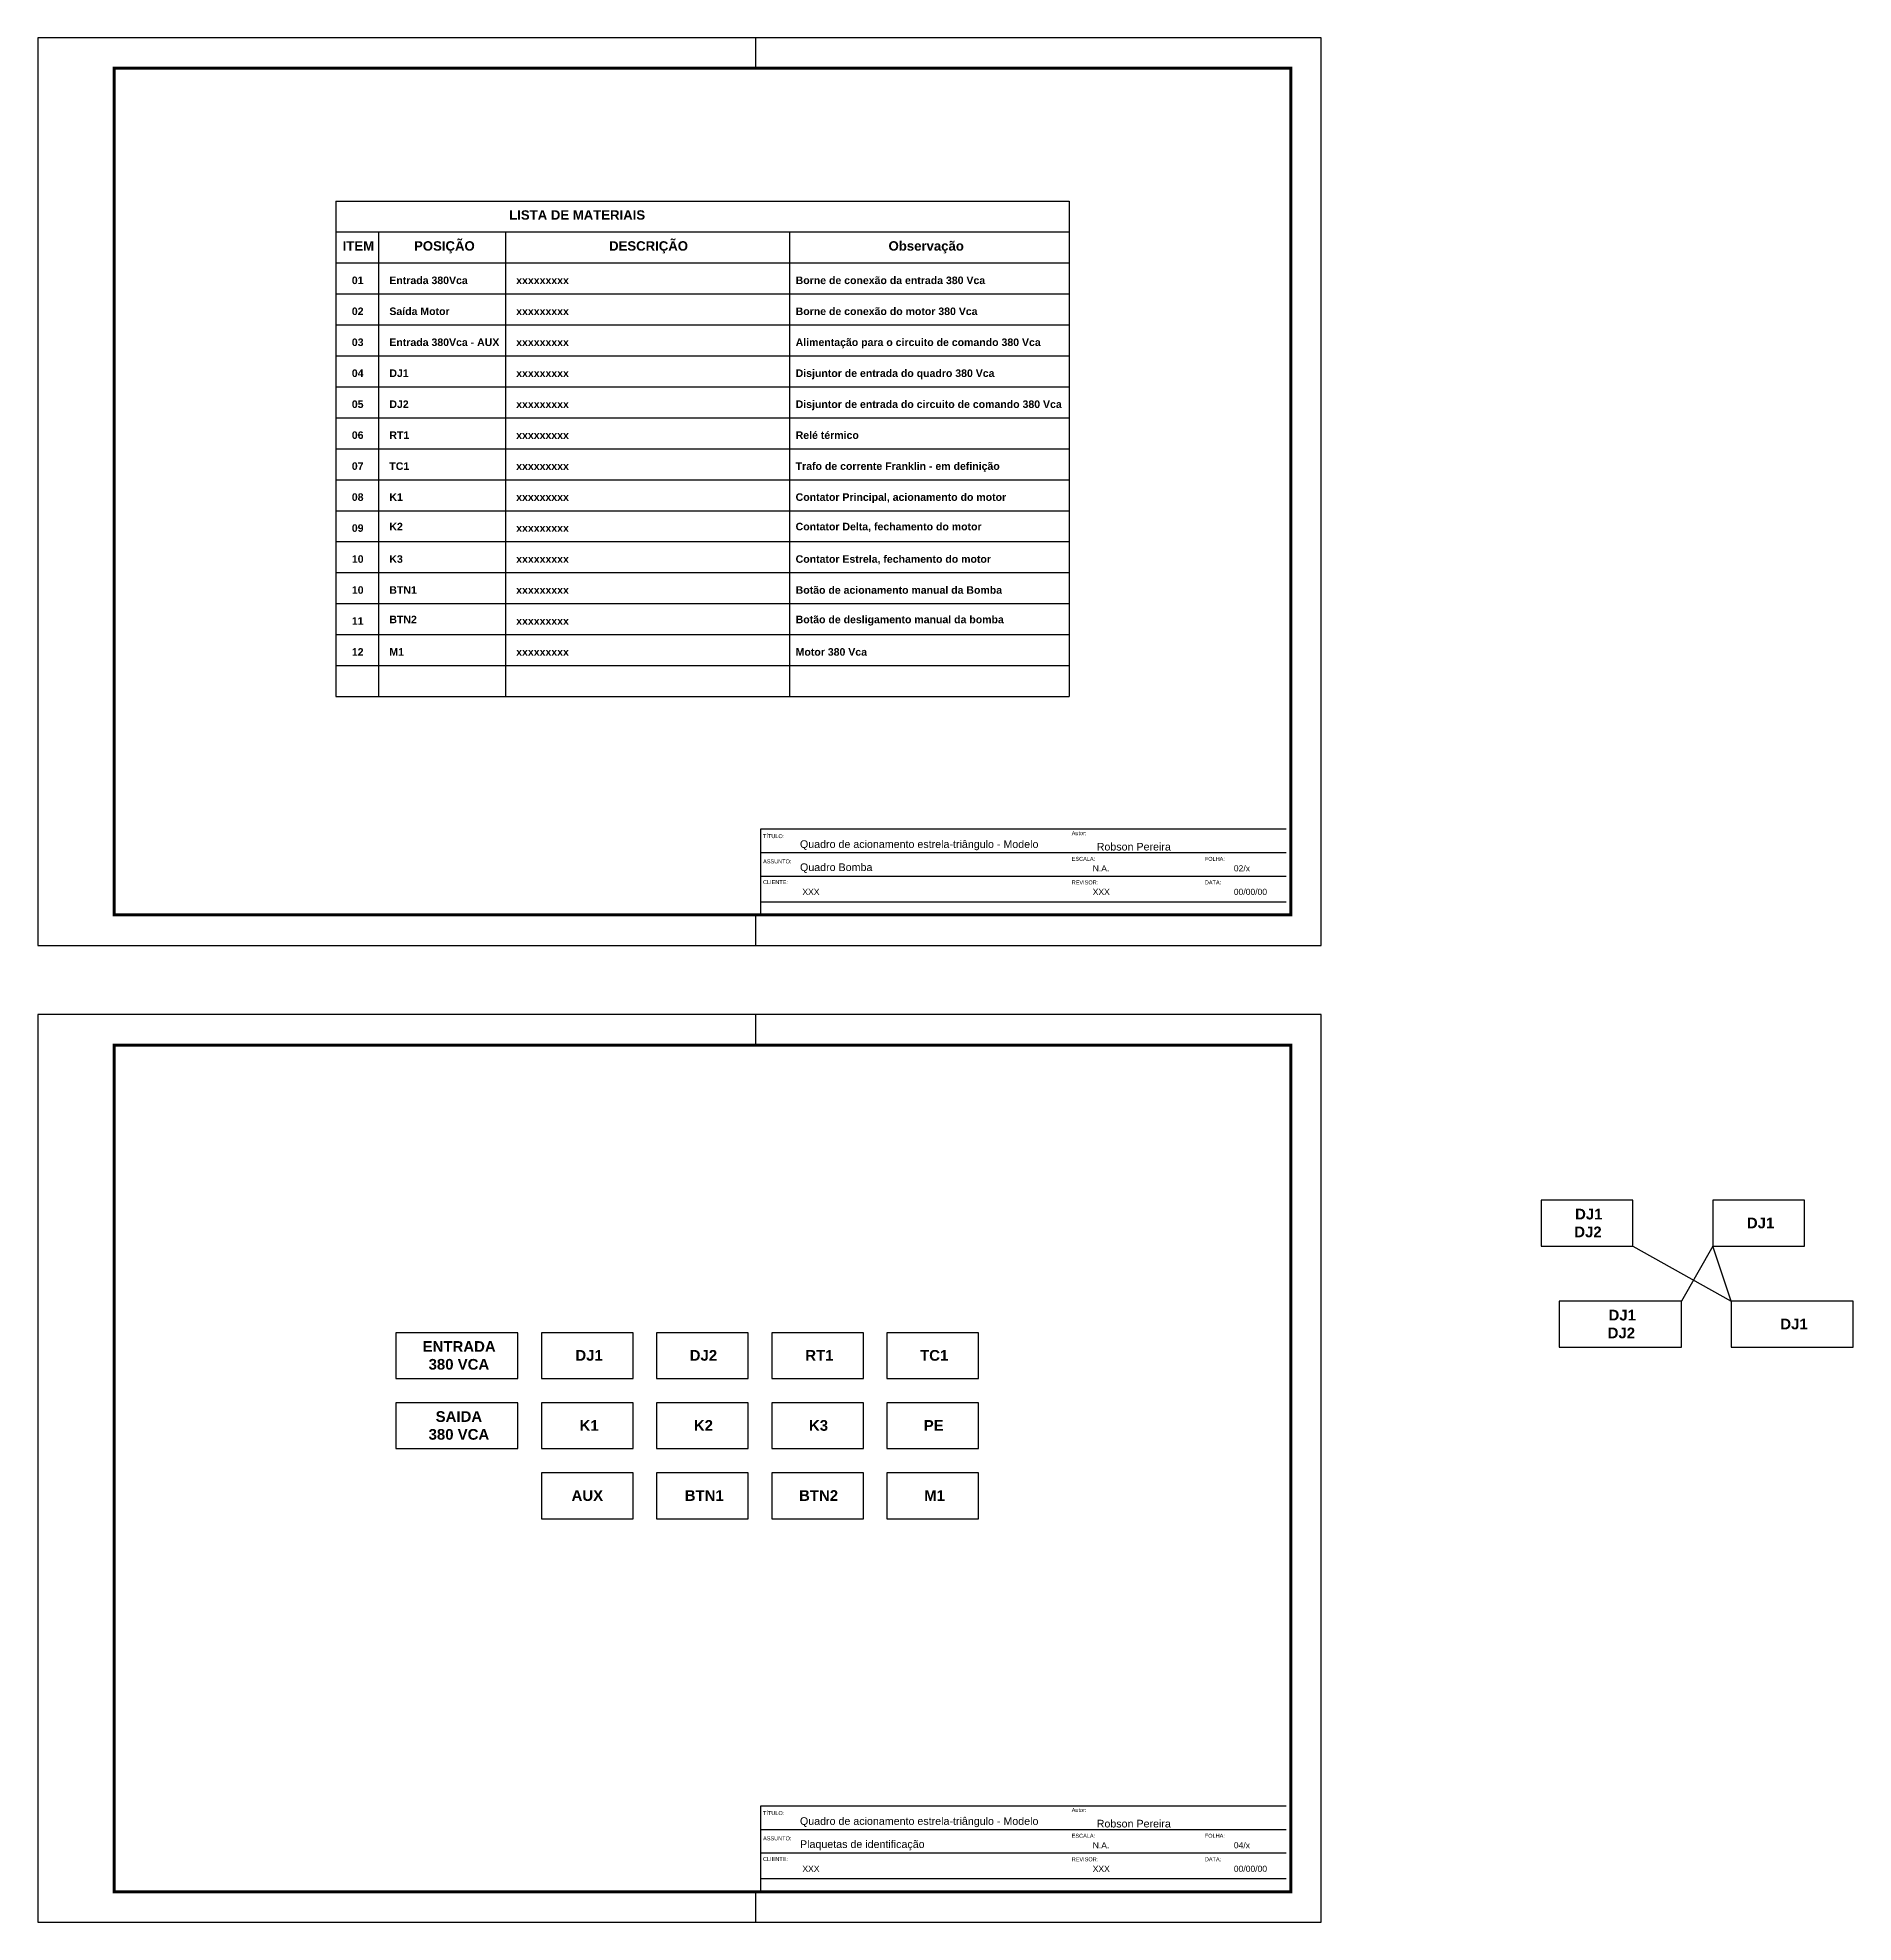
# Model space of a CAD drawing. Header units: millimetres. Extents: x 2659 to 3827, y -300 to 317.
# Drawn here: x 3233 to 3827, y -300 to 317 of the extents above; entities that cross this region are included whole.
import ezdxf

# ---------------------------------------------------------------- set-up
doc = ezdxf.new("R2010")
doc.units = ezdxf.units.MM
doc.layers.add('ARQ-FOLHA', color=7, linetype='Continuous')
doc.styles.add('arial', font='arial.ttf')
doc.styles.add('TRINIDAD', font='arial.ttf')

msp = doc.modelspace()

# ---------------------------------------------------------------- texts
at = {"attachment_point": 1, "style": 'TRINIDAD'}
for s, insert, char_height, width in [('{\\fArial|b1|i0|c0|p34;LISTA DE MATERIAIS}', (3387.34, 260.54), 3.0814, 2499.9812), ('{\\fArial|b1|i0|c0|p34;ITEM}', (3332.84, 250.41), 3.0814, 2499.9812), ('{\\fArial|b1|i0|c0|p34;POSIÇÃO}', (3356.21, 250.41), 3.0814, 2499.9812), ('{\\fArial|b1|i0|c0|p34;DESCRIÇÃO}', (3420.02, 250.41), 3.0814, 2499.9812), ('{\\fArial|b1|i0|c0|p34;Observação}', (3511.46, 250.41), 3.0814, 2499.9812), ('{\\fArial|b1|i0|c0|p34;01}', (3335.85, 238.85), 2.4651, 1999.985), ('{\\fArial|b1|i0|c0|p34;Entrada 380Vca}', (3348.13, 238.85), 2.4651, 1999.985), ('{\\fArial|b1|i0|c0|p34;xxxxxxxxx}', (3389.63, 238.85), 2.4651, 1999.985), ('{\\fArial|b1|i0|c0|p34;Borne de conexão da entrada 380 Vca}', (3481.07, 238.85), 2.4651, 1999.985), ('{\\fArial|b1|i0|c0|p34;02}', (3335.85, 228.72), 2.4651, 1999.985), ('{\\fArial|b1|i0|c0|p34;Saída Motor}', (3348.13, 228.72), 2.4651, 1999.985), ('{\\fArial|b1|i0|c0|p34;Borne de conexão do motor 380 Vca}', (3481.07, 228.72), 2.4651, 1999.985), ('{\\fArial|b1|i0|c0|p34;xxxxxxxxx}', (3389.63, 228.72), 2.4651, 1999.985), ('{\\fArial|b1|i0|c0|p34;03}', (3335.85, 218.59), 2.4651, 1999.985), ('{\\fArial|b1|i0|c0|p34;Entrada 380Vca - AUX}', (3348.13, 218.59), 2.4651, 1999.985), ('{\\fArial|b1|i0|c0|p34;xxxxxxxxx}', (3389.63, 218.59), 2.4651, 1999.985), ('{\\fArial|b1|i0|c0|p34;Alimentação para o circuito de comando 380 Vca}', (3481.07, 218.59), 2.4651, 1999.985), ('{\\fArial|b1|i0|c0|p34;04}', (3335.85, 208.46), 2.4651, 1999.985), ('{\\fArial|b1|i0|c0|p34;DJ1}', (3348.13, 208.46), 2.4651, 1999.985), ('{\\fArial|b1|i0|c0|p34;xxxxxxxxx}', (3389.63, 208.46), 2.4651, 1999.985), ('{\\fArial|b1|i0|c0|p34;Disjuntor de entrada do quadro 380 Vca}', (3481.07, 208.46), 2.4651, 1999.985), ('{\\fArial|b1|i0|c0|p34;05}', (3335.85, 198.32), 2.4651, 1999.985), ('{\\fArial|b1|i0|c0|p34;DJ2}', (3348.13, 198.32), 2.4651, 1999.985), ('{\\fArial|b1|i0|c0|p34;xxxxxxxxx}', (3389.63, 198.32), 2.4651, 1999.985), ('{\\fArial|b1|i0|c0|p34;Disjuntor de entrada do circuito de comando 380 Vca}', (3481.07, 198.32), 2.4651, 1999.985), ('{\\fArial|b1|i0|c0|p34;06}', (3335.85, 188.19), 2.4651, 1999.985), ('{\\fArial|b1|i0|c0|p34;RT1}', (3348.13, 188.19), 2.4651, 1999.985), ('{\\fArial|b1|i0|c0|p34;xxxxxxxxx}', (3389.63, 188.19), 2.4651, 1999.985), ('{\\fArial|b1|i0|c0|p34;Relé térmico}', (3481.07, 188.19), 2.4651, 1999.985), ('{\\fArial|b1|i0|c0|p34;07}', (3335.85, 178.06), 2.4651, 1999.985), ('{\\fArial|b1|i0|c0|p34;TC1}', (3348.13, 178.06), 2.4651, 1999.985), ('{\\fArial|b1|i0|c0|p34;xxxxxxxxx}', (3389.63, 178.06), 2.4651, 1999.985), ('{\\fArial|b1|i0|c0|p34;Trafo de corrente Franklin - em definição}', (3481.07, 178.06), 2.4651, 1999.985), ('{\\fArial|b1|i0|c0|p34;08}', (3335.85, 167.92), 2.4651, 1999.985), ('{\\fArial|b1|i0|c0|p34;K1}', (3348.13, 167.92), 2.4651, 1999.985), ('{\\fArial|b1|i0|c0|p34;xxxxxxxxx}', (3389.63, 167.92), 2.4651, 1999.985), ('{\\fArial|b1|i0|c0|p34;Contator Principal, acionamento do motor}', (3481.07, 167.92), 2.4651, 1999.985), ('{\\fArial|b1|i0|c0|p34;09}', (3335.85, 157.79), 2.4651, 1999.985), ('{\\fArial|b1|i0|c0|p34;K2}', (3348.13, 158.28), 2.4651, 1999.985), ('{\\fArial|b1|i0|c0|p34;xxxxxxxxx}', (3389.63, 157.79), 2.4651, 1999.985), ('{\\fArial|b1|i0|c0|p34;Contator Delta, fechamento do motor}', (3481.07, 158.28), 2.4651, 1999.985), ('{\\fArial|b1|i0|c0|p34;10}', (3335.85, 147.66), 2.4651, 1999.985), ('{\\fArial|b1|i0|c0|p34;K3}', (3348.13, 147.66), 2.4651, 1999.985), ('{\\fArial|b1|i0|c0|p34;xxxxxxxxx}', (3389.63, 147.66), 2.4651, 1999.985), ('{\\fArial|b1|i0|c0|p34;Contator Estrela, fechamento do motor}', (3481.07, 147.66), 2.4651, 1999.985), ('{\\fArial|b1|i0|c0|p34;10}', (3335.85, 137.52), 2.4651, 1999.985), ('{\\fArial|b1|i0|c0|p34;BTN1}', (3348.13, 137.52), 2.4651, 1999.985), ('{\\fArial|b1|i0|c0|p34;xxxxxxxxx}', (3389.63, 137.52), 2.4651, 1999.985), ('{\\fArial|b1|i0|c0|p34;Botão de acionamento manual da Bomba}', (3481.07, 137.52), 2.4651, 1999.985), ('{\\fArial|b1|i0|c0|p34;11}', (3335.85, 127.39), 2.4651, 1999.985), ('{\\fArial|b1|i0|c0|p34;BTN2}', (3348.13, 127.88), 2.4651, 1999.985), ('{\\fArial|b1|i0|c0|p34;xxxxxxxxx}', (3389.63, 127.39), 2.4651, 1999.985), ('{\\fArial|b1|i0|c0|p34;Botão de desligamento manual da bomba}', (3481.07, 127.88), 2.4651, 1999.985), ('{\\fArial|b1|i0|c0|p34;12}', (3335.85, 117.26), 2.4651, 1999.985), ('{\\fArial|b1|i0|c0|p34;M1}', (3348.13, 117.26), 2.4651, 1999.985), ('{\\fArial|b1|i0|c0|p34;Motor 380 Vca}', (3481.07, 117.26), 2.4651, 1999.985), ('{\\fArial|b1|i0|c0|p34;xxxxxxxxx}', (3389.63, 117.26), 2.4651, 1999.985)]:
    msp.add_mtext(s, dxfattribs=dict(at, insert=insert, char_height=char_height, width=width))
at = {"color": 4, "char_height": 3.5, "attachment_point": 1, "style": 'TRINIDAD'}
for s, insert, width in [('\\pi1.5225;{\\fArial|b1|i0|c0|p34;DJ1\\P\\pi1.2479;DJ2}', (3734.57, -66.16), 10.8662), ('\\pi1.5225;{\\fArial|b1|i0|c0|p34;DJ1}', (3790.78, -69.07), 10.8662), ('\\pi1.5225;{\\fArial|b1|i0|c0|p34;DJ1\\P\\pi1.2479;DJ2}', (3745.51, -99.22), 10.8662), ('\\pi1.5225;{\\fArial|b1|i0|c0|p34;DJ1}', (3801.72, -102.13), 10.8662), ('\\pi8.4587;{\\fArial|b1|i0|c0|p34;ENTRADA\\P\\pi10.404;380 VCA}', (3350.56, -109.48), 40.4457), ('\\pi1.5225;{\\fArial|b1|i0|c0|p34;DJ1}', (3407.47, -112.39), 10.8662), ('\\pi1.2479;{\\fArial|b1|i0|c0|p34;DJ2}', (3445.15, -112.39), 10.8662), ('\\pi1.3912;{\\fArial|b1|i0|c0|p34;RT1}', (3482.83, -112.39), 10.8662), ('\\pi1.2646;{\\fArial|b1|i0|c0|p34;TC1}', (3520.51, -112.39), 10.8662), ('\\pi12.714;{\\fArial|b1|i0|c0|p34;SAIDA\\P\\pi10.404;380 VCA}', (3350.56, -132.41), 40.4457), ('\\pi2.8881;{\\fArial|b1|i0|c0|p34;K1}', (3407.47, -135.32), 10.8662), ('\\pi2.6135;{\\fArial|b1|i0|c0|p34;K2}', (3445.15, -135.32), 10.8662), ('\\pi2.5956;{\\fArial|b1|i0|c0|p34;K3}', (3482.83, -135.32), 10.8662), ('\\pi2.4715;{\\fArial|b1|i0|c0|p34;PE}', (3520.51, -135.32), 10.8662), ('\\pi0.27503;{\\fArial|b1|i0|c0|p34;AUX}', (3407.47, -158.25), 10.8662), ('\\pi-0.37436;{\\fArial|b1|i0|c0|p34;BTN1}', (3445.15, -158.25), 10.8662), ('\\pi-0.64891;{\\fArial|b1|i0|c0|p34;BTN2}', (3482.83, -158.25), 10.8662), ('\\pi2.6076;{\\fArial|b1|i0|c0|p34;M1}', (3520.51, -158.25), 10.8662)]:
    msp.add_mtext(s, dxfattribs=dict(at, insert=insert, width=width))
at = {"layer": 'ARQ-FOLHA', "style": 'arial'}
for s, height, p in [('TÍTULO:', 1.3, (3470.39, 55.1)), ('Autor:', 1.3, (3571.39, 56.07)), ('Quadro de acionamento estrela-triângulo - Modelo', 2.5, (3482.47, 51.89)), ('Robson Pereira', 2.5, (3579.57, 51.05)), ('ASSUNTO:', 1.3, (3470.41, 46.83)), ('Quadro Bomba', 2.5, (3482.49, 44.33)), ('ESCALA:', 1.3, (3571.39, 47.67)), ('N.A.', 2, (3578.26, 44.22)), ('FOLHA:', 1.3, (3614.95, 47.67)), ('02/x', 2, (3624.44, 44.22)), ('CLIENTE:', 1.3, (3470.39, 40.06)), ('XXX', 2, (3483.27, 36.52)), ('REVISOR:', 1.3, (3571.39, 39.97)), ('XXX', 2, (3578.26, 36.52)), ('DATA:', 1.3, (3614.95, 39.97)), ('00/00/00', 2, (3624.44, 36.52)), ('TÍTULO:', 1.3, (3470.39, -264.55)), ('Quadro de acionamento estrela-triângulo - Modelo', 2.5, (3482.47, -267.77)), ('Autor:', 1.3, (3571.39, -263.58)), ('ESCALA:', 1.3, (3571.39, -271.98)), ('Robson Pereira', 2.5, (3579.57, -268.61)), ('FOLHA:', 1.3, (3614.95, -271.98)), ('ASSUNTO:', 1.3, (3470.41, -272.83)), ('Plaquetas de identificação', 2.5, (3482.49, -275.32)), ('N.A.', 2, (3578.26, -275.44)), ('04/x', 2, (3624.44, -275.44)), ('CLIENTE:', 1.3, (3470.39, -279.59)), ('XXX', 2, (3483.27, -283.14)), ('REVISOR:', 1.3, (3571.39, -279.68)), ('XXX', 2, (3578.26, -283.14)), ('DATA:', 1.3, (3614.95, -279.68)), ('00/00/00', 2, (3624.44, -283.14))]:
    msp.add_text(s, height=height, dxfattribs=at).set_placement(p)

# ---------------------------------------------------------------- blocks, each defined once
blk = doc.blocks.new('FOLHA A3')
at = {"layer": 'ARQ-FOLHA'}
for p, q in [((420, 0), (0, 0)), ((0, 0), (0, -297)), ((235, -10), (235, 0)), ((420, -297), (420, 0)), ((235, -297), (235, -287)), ((0, -297), (420, -297))]:
    blk.add_line(p, q, dxfattribs=at)
at = {"layer": 'ARQ-FOLHA', "const_width": 1}
blk.add_lwpolyline([(410, -10), (25, -10), (25, -287), (410, -287), (410, -10)], dxfattribs=at)
blk = doc.blocks.new('A$C016347F4')
at = {"layer": 'ARQ-FOLHA'}
for p, q in [((0, 162.13), (239.94, 162.13)), ((0, 162.13), (0, 0)), ((239.94, 162.13), (239.94, 0)), ((0, 152), (239.94, 152)), ((14.01, 152), (14.01, 0)), ((55.5, 152), (55.5, 0)), ((148.5, 152), (148.5, 0)), ((0, 141.86), (239.94, 141.86)), ((0, 131.73), (239.94, 131.73)), ((0, 121.6), (239.94, 121.6)), ((0, 111.46), (239.94, 111.46)), ((0, 101.33), (239.94, 101.33)), ((0, 91.2), (239.94, 91.2)), ((0, 81.07), (239.94, 81.07)), ((0, 70.93), (239.94, 70.93)), ((0, 60.8), (239.94, 60.8)), ((0, 50.67), (239.94, 50.67)), ((0, 40.53), (239.94, 40.53)), ((0, 30.4), (239.94, 30.4)), ((0, 20.27), (239.94, 20.27)), ((0, 10.13), (239.94, 10.13)), ((0, 0), (239.94, 0))]:
    blk.add_line(p, q, dxfattribs=at)
blk = doc.blocks.new('A$C5C945ABA')
at = {"layer": 'ARQ-FOLHA', "color": 4}
blk.add_lwpolyline([(0, 0), (40, 0), (40, 15), (0, 15)], close=True, dxfattribs=at)
blk = doc.blocks.new('A$C47A97EAA')
at = {"layer": 'ARQ-FOLHA', "color": 4}
blk.add_lwpolyline([(0, 0), (30, 0), (30, 15), (0, 15)], close=True, dxfattribs=at)
blk = doc.blocks.new('A$C492C031E')
at = {"layer": 'ARQ-FOLHA', "color": 4}
blk.add_lwpolyline([(0, 0), (30, 0), (30, 15), (0, 15)], close=True, dxfattribs=at)
blk = doc.blocks.new('A$C03572CE5')
at = {"layer": 'ARQ-FOLHA', "color": 4}
blk.add_lwpolyline([(0, 0), (40, 0), (40, 15), (0, 15)], close=True, dxfattribs=at)

# ---------------------------------------------------------------- linework, layer by layer
at = {"layer": 'ARQ-FOLHA'}
for p, q in [((3641.56, 58), (3469.56, 58)), ((3469.56, 58), (3469.56, 30.01)), ((3641.56, 50.3), (3469.56, 50.3)), ((3641.56, 42.6), (3469.56, 42.6)), ((3641.56, 34.2), (3469.56, 34.2)), ((3754.98, -78.4), (3787.13, -96.46)), ((3781.19, -78.4), (3770.92, -96.46)), ((3787.13, -96.46), (3781.19, -78.4)), ((3641.56, -261.65), (3469.56, -261.65)), ((3469.56, -261.65), (3469.56, -289.65)), ((3641.56, -269.35), (3469.56, -269.35)), ((3641.56, -277.05), (3469.56, -277.05)), ((3641.56, -285.46), (3469.56, -285.46))]:
    msp.add_line(p, q, dxfattribs=at)

# ---------------------------------------------------------------- block references
for name, p in [('FOLHA A3', (3233.06, 317.01)), ('A$C016347F4', (3330.59, 101.44)), ('FOLHA A3', (3233.06, -2.65)), ('A$C492C031E', (3724.98, -78.4)), ('A$C47A97EAA', (3781.19, -78.4)), ('A$C5C945ABA', (3730.92, -111.46)), ('A$C03572CE5', (3787.13, -111.46)), ('A$C5C945ABA', (3350.2, -121.72)), ('A$C47A97EAA', (3397.88, -121.72)), ('A$C47A97EAA', (3435.56, -121.72)), ('A$C47A97EAA', (3473.24, -121.72)), ('A$C47A97EAA', (3510.92, -121.72)), ('A$C5C945ABA', (3350.2, -144.65)), ('A$C47A97EAA', (3397.88, -144.65)), ('A$C47A97EAA', (3435.56, -144.65)), ('A$C47A97EAA', (3473.24, -144.65)), ('A$C47A97EAA', (3510.92, -144.65)), ('A$C47A97EAA', (3397.88, -167.58)), ('A$C47A97EAA', (3435.56, -167.58)), ('A$C47A97EAA', (3473.24, -167.58)), ('A$C47A97EAA', (3510.92, -167.58))]:
    msp.add_blockref(name, p, dxfattribs=at)

msp.set_redraw_order([(e.dxf.handle, doc.entitydb.next_handle()) for e in msp.query("TEXT MTEXT ATTDEF DIMENSION ARC_DIMENSION")])  # texts and dimensions are drawn at this point

doc.saveas('drawing.dxf')
